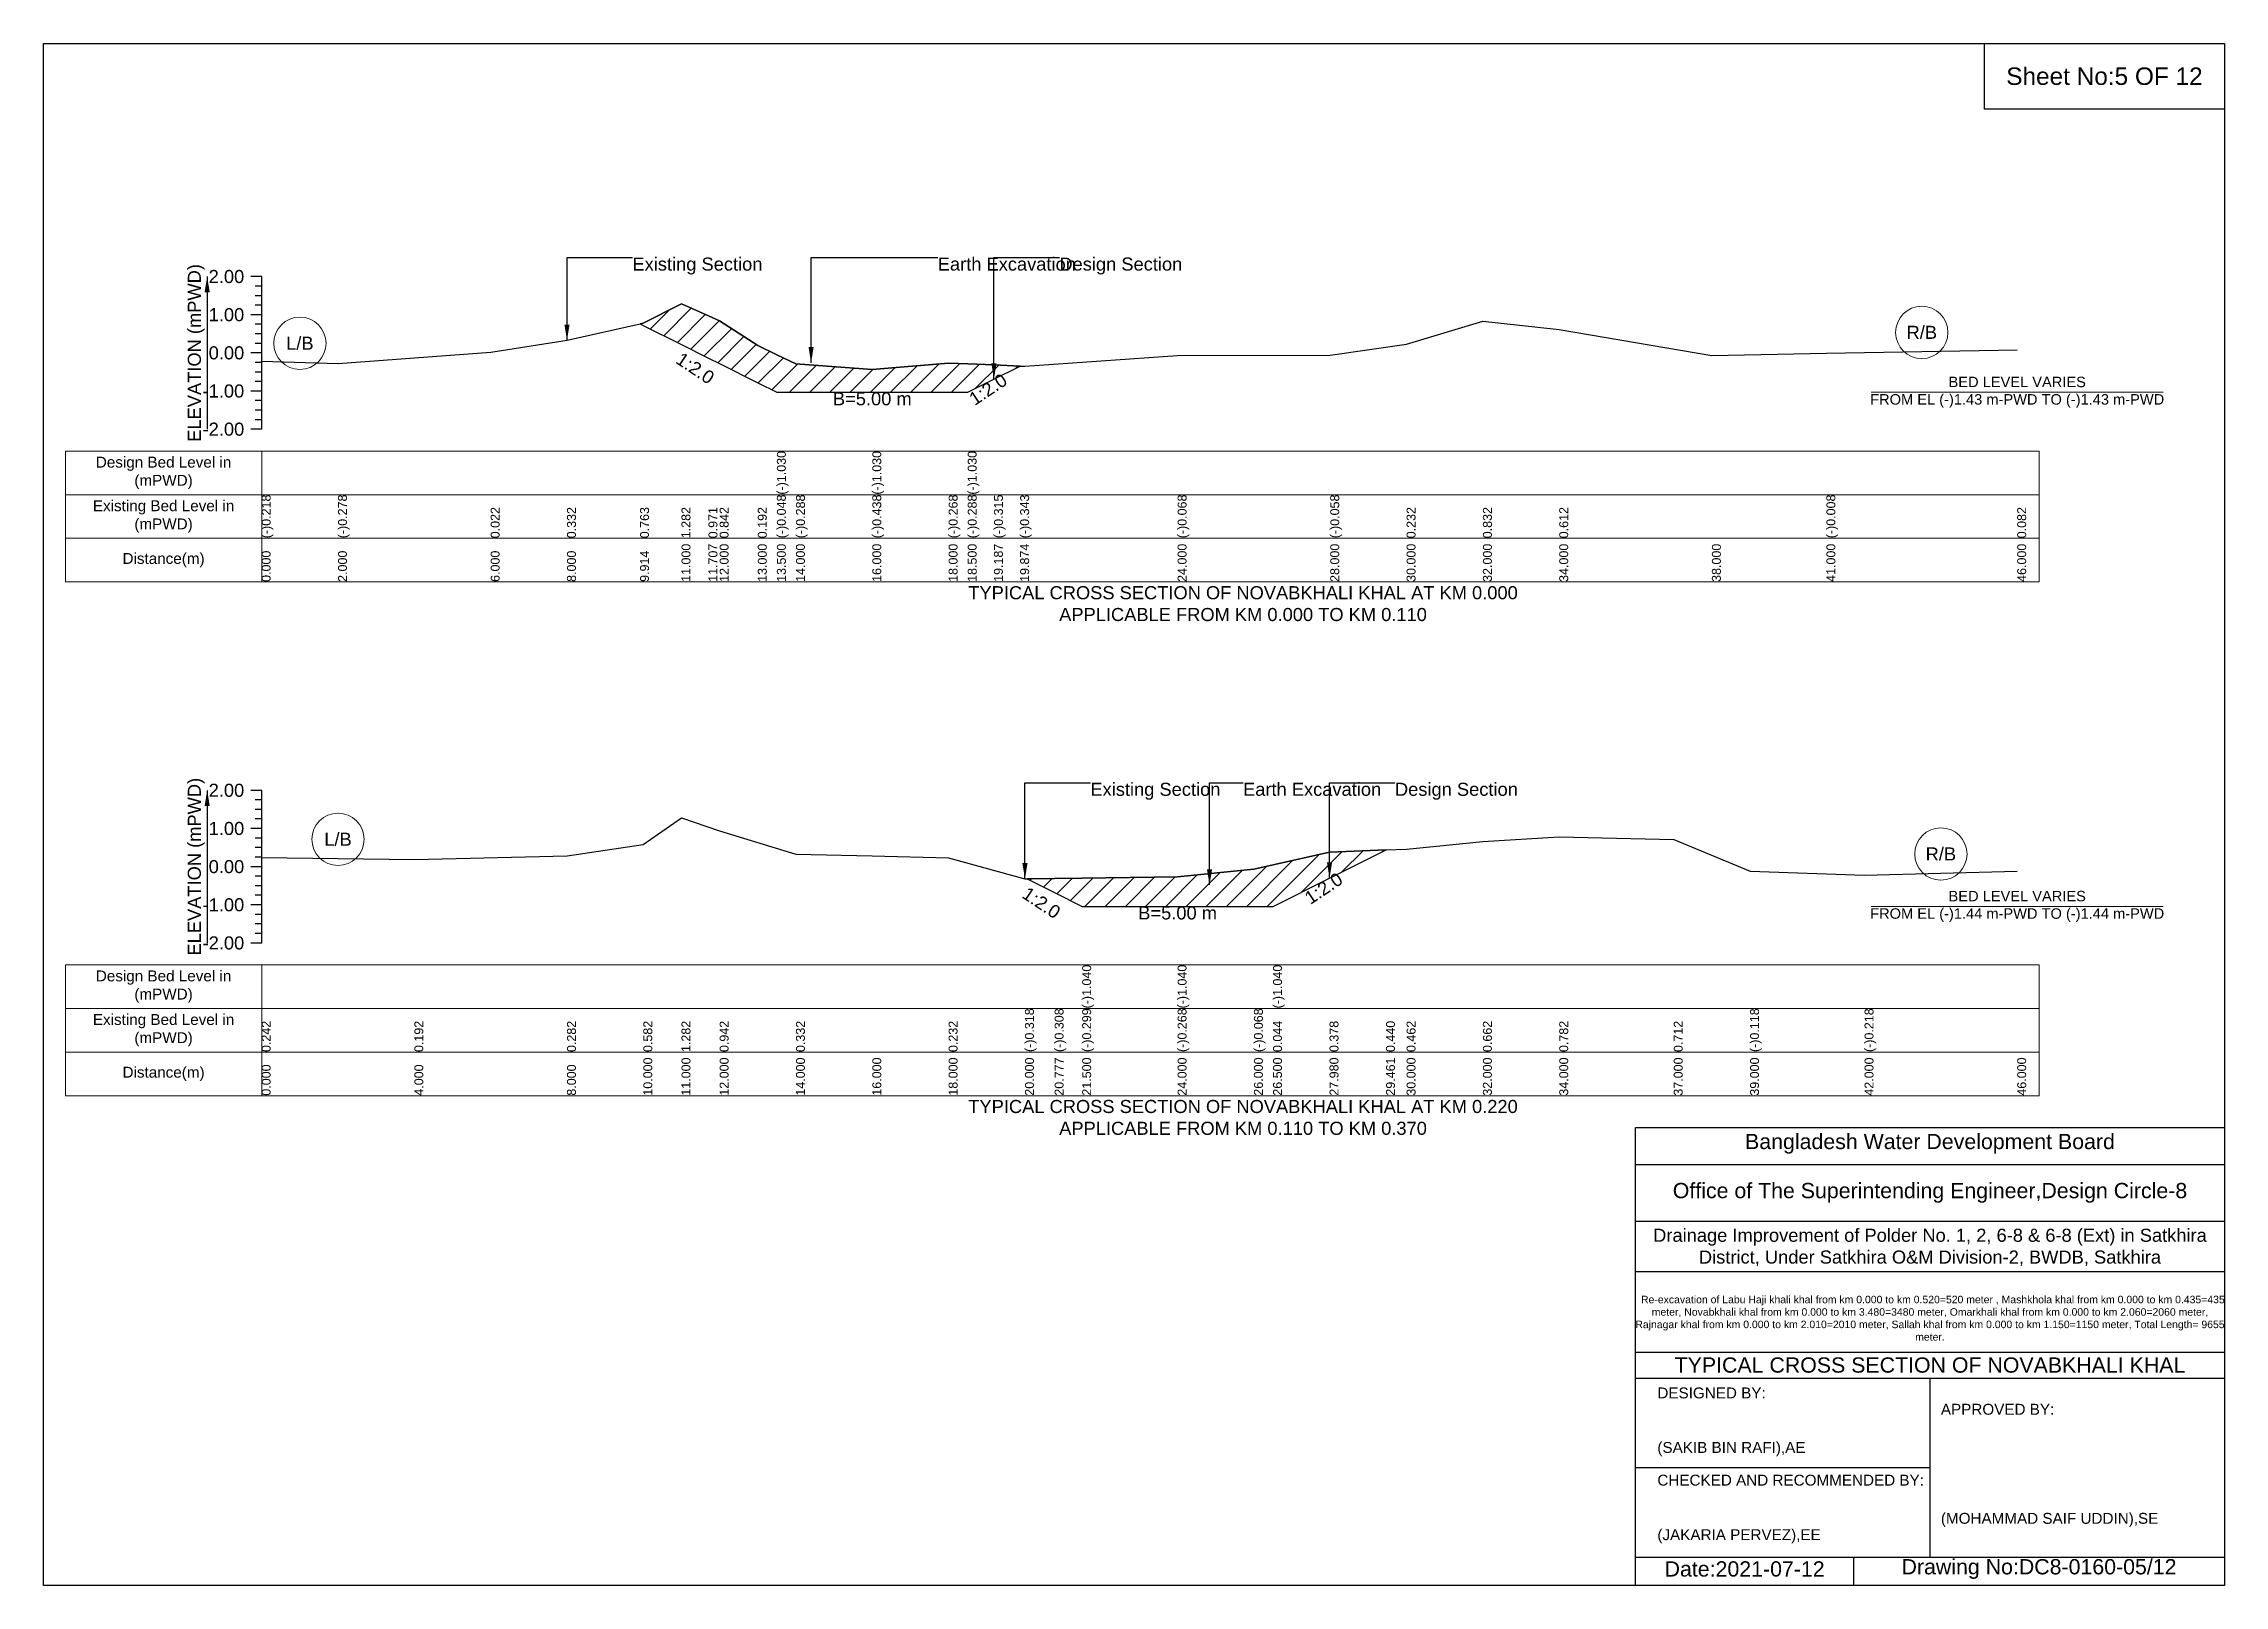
# Model space of a CAD drawing. Header units: inches. Extents: x 91000 to 648000, y -5656 to 141.
# Drawn here: x 290000 to 298000, y -5656 to 0 of the extents above; entities that cross this region are included whole.
import ezdxf

# ---------------------------------------------------------------- set-up
doc = ezdxf.new("R2010")
doc.units = ezdxf.units.IN
doc.header["$LTSCALE"] = 7
doc.header["$MEASUREMENT"] = 0
for name, color, linetype, lineweight in [('Cross section Data Border', 7, 'Continuous', 9), ('Cross Section Labels', 7, 'Continuous', 9), ('Existing_Bed_Level for Xsection', 7, 'Continuous', 25)]:
    doc.layers.add(name, color=color, linetype=linetype, lineweight=lineweight)
doc.styles.get("Standard").update_dxf_attribs({"font": 'arial.ttf'})
doc.dimstyles.get("Standard").update_dxf_attribs({"dimtxt": 0.18, "dimasz": 0.18, "dimexe": 0.18, "dimexo": 0.0625, "dimgap": 0.09, "dimtad": 0, "dimtih": 1, "dimtoh": 1, "dimdec": 4, "dimzin": 0, "dimdsep": 46, "dimtxsty": 'Standard', "dimcen": 0.09, "dimadec": 0, "dimazin": 0, "dimtfac": 1, "dimtdec": 4, "dimtofl": 0, "dimtmove": 0, "dimatfit": 3, "dimfxl": 1, "dimtolj": 1, "dimtzin": 0, "dimarcsym": 0})

msp = doc.modelspace()

# ---------------------------------------------------------------- texts
at = {"attachment_point": 5}
for s, insert, char_height in [('Sheet No:5 OF 12', (297560, -120), 64), ('Bangladesh Water Development Board', (296920, -4036), 56), ('Office of The Superintending Engineer,Design Circle-8', (296920, -4216), 56)]:
    msp.add_mtext(s, dxfattribs=dict(at, insert=insert, char_height=char_height))
for s, insert, char_height, width, attachment_point in [('Drainage Improvement of Polder No. 1, 2, 6-8 & 6-8 (Ext) in Satkhira District, Under Satkhira O&M Division-2, BWDB, Satkhira', (296920, -4416), 48, 2240, 5), ('  Re-excavation of Labu Haji khali khal from km 0.000 to km 0.520=520 meter , Mashkhola khal from km 0.000 to km 0.435=435 meter, Novabkhali khal from km 0.000 to km 3.480=3480 meter, Omarkhali khal from km 0.000 to km 2.060=2060 meter, Rajnagar khal from km 0.000 to km 2.010=2010 meter, Sallah khal from km 0.000 to km 1.150=1150 meter, Total Length= 9655 meter. ', (296920, -4676), 27.4148, 2160, 5), ('TYPICAL CROSS SECTION OF NOVABKHALI KHAL', (296920, -4848), 56, 2240, 5), ('DESIGNED BY:^J^J^J(SAKIB BIN RAFI),AE', (295920, -5056), 40, 1120, 4), ('APPROVED BY:^J^J^J^J^J^J(MOHAMMAD SAIF UDDIN),SE', (296960, -5216), 40, 1120, 4), ('CHECKED AND RECOMMENDED BY:^J^J^J(JAKARIA PERVEZ),EE', (295920, -5376), 40, 1120, 4), ('Date:2021-07-12', (296240, -5596), 56, 1120, 5), ('Drawing No:DC8-0160-05/12', (297320, -5596), 56, 1760, 5)]:
    msp.add_mtext(s, dxfattribs=dict(insert=insert, char_height=char_height, width=width, attachment_point=attachment_point))
at = {"layer": 'Cross section Data Border', "char_height": 40, "width": 640, "attachment_point": 5}
for s, insert in [('Design Bed Level in (mPWD)', (290440, -1574.7)), ('Existing Bed Level in (mPWD)', (290440, -1734.7)), ('Distance(m)', (290440, -1894.7)), ('Design Bed Level in (mPWD)', (290440, -3459.5)), ('Existing Bed Level in (mPWD)', (290440, -3619.5)), ('Distance(m)', (290440, -3779.5))]:
    msp.add_mtext(s, dxfattribs=dict(at, insert=insert))
at = {"layer": 'Cross Section Labels'}
for s, insert, char_height, attachment_point in [('Existing Section', (292160, -784.7), 48, 1), ('Earth Excavation', (293280, -784.7), 48, 1), ('Design Section', (293726.2, -784.7), 48, 1), ('R/B', (296890, -1059.5), 48, 5), ('L/B', (290940, -1099.4), 48, 5), ('B=5.00 m', (293040, -1278.9), 48, 2), ('BED LEVEL VARIES ^JFROM EL (-)1.43 m-PWD TO (-)1.43 m-PWD', (297240, -1278.9), 38.4, 5), ('TYPICAL CROSS SECTION OF NOVABKHALI KHAL AT KM 0.000^JAPPLICABLE FROM KM 0.000 TO KM 0.110', (294400, -2054.7), 48, 5), ('Existing Section', (293840, -2711.5), 48, 1), ('Earth Excavation', (294400, -2711.5), 48, 1), ('Design Section', (294957.3, -2711.5), 48, 1), ('L/B', (291080, -2919.1), 48, 5), ('R/B', (296960, -2973), 48, 5), ('BED LEVEL VARIES ^JFROM EL (-)1.44 m-PWD TO (-)1.44 m-PWD', (297240, -3165.1), 38.4, 5), ('B=5.00 m', (294160, -3165.1), 48, 2), ('TYPICAL CROSS SECTION OF NOVABKHALI KHAL AT KM 0.220^JAPPLICABLE FROM KM 0.110 TO KM 0.370', (294400, -3939.5), 48, 5)]:
    msp.add_mtext(s, dxfattribs=dict(at, insert=insert, char_height=char_height, attachment_point=attachment_point))
at = {"layer": 'Cross Section Labels', "char_height": 48, "attachment_point": 2}
for insert, rotation in [((292404, -1170.9), 326.30993), ((293451.2, -1248.3), 33.69007), ((293673.8, -3132), 326.30993), ((294682.3, -3078.9), 33.69007)]:
    msp.add_mtext('1:2.0', dxfattribs=dict(at, insert=insert, rotation=rotation))
at = {"layer": 'Existing_Bed_Level for Xsection', "rotation": 90}
for s, insert, char_height, attachment_point in [('ELEVATION (mPWD)', (290560, -1134.7), 48, 5), ('(-)1.030', (292690, -1654.7), 32.8, 1), ('(-)1.030', (293040, -1654.7), 32.8, 1), ('(-)1.030', (293390, -1654.7), 32.8, 1), ('(-)0.218', (290800, -1814.7), 32.8, 1), ('(-)0.278', (291080, -1814.7), 32.8, 1), ('(-)0.048', (292690, -1814.7), 32.8, 1), ('(-)0.288', (292760, -1814.7), 32.8, 1), ('(-)0.438', (293040, -1814.7), 32.8, 1), ('(-)0.268', (293320, -1814.7), 32.8, 1), ('(-)0.288', (293390, -1814.7), 32.8, 1), ('(-)0.315', (293486.2, -1814.7), 32.8, 1), ('(-)0.343', (293582.4, -1814.7), 32.8, 1), ('(-)0.068', (294160, -1814.7), 32.8, 1), ('(-)0.058', (294720, -1814.7), 32.8, 1), ('(-)0.008', (296540, -1814.7), 32.8, 1), ('0.022', (291640, -1814.7), 32.8, 1), ('0.332', (291920, -1814.7), 32.8, 1), ('0.763', (292188, -1814.7), 32.8, 1), ('1.282', (292340, -1814.7), 32.8, 1), ('0.971', (292439, -1814.7), 32.8, 1), ('0.842', (292480, -1814.7), 32.8, 1), ('0.192', (292620, -1814.7), 32.8, 1), ('0.232', (295000, -1814.7), 32.8, 1), ('0.832', (295280, -1814.7), 32.8, 1), ('0.612', (295560, -1814.7), 32.8, 1), ('0.082', (297240, -1814.7), 32.8, 1), ('11.000', (292340, -1974.7), 32.8, 1), ('11.707', (292439, -1974.7), 32.8, 1), ('12.000', (292480, -1974.7), 32.8, 1), ('13.000', (292620, -1974.7), 32.8, 1), ('13.500', (292690, -1974.7), 32.8, 1), ('14.000', (292760, -1974.7), 32.8, 1), ('16.000', (293040, -1974.7), 32.8, 1), ('18.000', (293320, -1974.7), 32.8, 1), ('18.500', (293390, -1974.7), 32.8, 1), ('19.187', (293486.2, -1974.7), 32.8, 1), ('19.874', (293582.4, -1974.7), 32.8, 1), ('24.000', (294160, -1974.7), 32.8, 1), ('28.000', (294720, -1974.7), 32.8, 1), ('30.000', (295000, -1974.7), 32.8, 1), ('32.000', (295280, -1974.7), 32.8, 1), ('34.000', (295560, -1974.7), 32.8, 1), ('38.000', (296120, -1974.7), 32.8, 1), ('41.000', (296540, -1974.7), 32.8, 1), ('46.000', (297240, -1974.7), 32.8, 1), ('0.000', (290800, -1974.7), 32.8, 1), ('2.000', (291080, -1974.7), 32.8, 1), ('6.000', (291640, -1974.7), 32.8, 1), ('8.000', (291920, -1974.7), 32.8, 1), ('9.914', (292188, -1974.7), 32.8, 1), ('ELEVATION (mPWD)', (290560, -3019.5), 48, 5), ('(-)1.040', (293810, -3539.5), 32.8, 1), ('(-)1.040', (294160, -3539.5), 32.8, 1), ('(-)1.040', (294510, -3539.5), 32.8, 1), ('0.242', (290800, -3699.5), 32.8, 1), ('0.192', (291360, -3699.5), 32.8, 1), ('0.282', (291920, -3699.5), 32.8, 1), ('0.582', (292200, -3699.5), 32.8, 1), ('1.282', (292340, -3699.5), 32.8, 1), ('0.942', (292480, -3699.5), 32.8, 1), ('0.332', (292760, -3699.5), 32.8, 1), ('0.232', (293320, -3699.5), 32.8, 1), ('(-)0.318', (293600, -3699.5), 32.8, 1), ('(-)0.308', (293708.8, -3699.5), 32.8, 1), ('(-)0.299', (293810, -3699.5), 32.8, 1), ('(-)0.268', (294160, -3699.5), 32.8, 1), ('(-)0.068', (294440, -3699.5), 32.8, 1), ('0.044', (294510, -3699.5), 32.8, 1), ('0.378', (294717.3, -3699.5), 32.8, 1), ('0.440', (294924.5, -3699.5), 32.8, 1), ('0.462', (295000, -3699.5), 32.8, 1), ('0.662', (295280, -3699.5), 32.8, 1), ('0.782', (295560, -3699.5), 32.8, 1), ('0.712', (295980, -3699.5), 32.8, 1), ('(-)0.118', (296260, -3699.5), 32.8, 1), ('(-)0.218', (296680, -3699.5), 32.8, 1), ('0.000', (290800, -3859.5), 32.8, 1), ('4.000', (291360, -3859.5), 32.8, 1), ('8.000', (291920, -3859.5), 32.8, 1), ('10.000', (292200, -3859.5), 32.8, 1), ('11.000', (292340, -3859.5), 32.8, 1), ('12.000', (292480, -3859.5), 32.8, 1), ('14.000', (292760, -3859.5), 32.8, 1), ('16.000', (293040, -3859.5), 32.8, 1), ('18.000', (293320, -3859.5), 32.8, 1), ('20.000', (293600, -3859.5), 32.8, 1), ('20.777', (293708.8, -3859.5), 32.8, 1), ('21.500', (293810, -3859.5), 32.8, 1), ('24.000', (294160, -3859.5), 32.8, 1), ('26.000', (294440, -3859.5), 32.8, 1), ('26.500', (294510, -3859.5), 32.8, 1), ('27.980', (294717.3, -3859.5), 32.8, 1), ('29.461', (294924.5, -3859.5), 32.8, 1), ('30.000', (295000, -3859.5), 32.8, 1), ('32.000', (295280, -3859.5), 32.8, 1), ('34.000', (295560, -3859.5), 32.8, 1), ('37.000', (295980, -3859.5), 32.8, 1), ('39.000', (296260, -3859.5), 32.8, 1), ('42.000', (296680, -3859.5), 32.8, 1), ('46.000', (297240, -3859.5), 32.8, 1)]:
    msp.add_mtext(s, dxfattribs=dict(at, insert=insert, char_height=char_height, attachment_point=attachment_point))
at = {"layer": 'Existing_Bed_Level for Xsection', "char_height": 48, "attachment_point": 6}
for s, insert in [('2.00', (290736, -854.7)), ('1.00', (290736, -994.7)), ('0.00', (290736, -1134.7)), ('-1.00', (290736, -1274.7)), ('-2.00', (290736, -1414.7)), ('2.00', (290736, -2739.5)), ('1.00', (290736, -2879.5)), ('0.00', (290736, -3019.5)), ('-1.00', (290736, -3159.5)), ('-2.00', (290736, -3299.5))]:
    msp.add_mtext(s, dxfattribs=dict(at, insert=insert))

# ---------------------------------------------------------------- hatches: boundary and pattern name
at = {"layer": 'Existing_Bed_Level for Xsection'}
h = msp.add_hatch(dxfattribs=at)
h.set_pattern_fill('ANSI31', color=256, scale=420, style=0)
h.paths.add_polyline_path([(292188, -1027.9), (292200, -1033.9), (292340, -1103.9), (292439, -1153.4), (292480, -1173.9), (292620, -1243.9), (292690, -1278.9), (292760, -1278.9), (293040, -1278.9), (293320, -1278.9), (293390, -1278.9), (293486.2, -1230.8), (293582.4, -1182.7), (293486.2, -1178.8), (293390, -1175), (293320, -1172.2), (293040, -1196), (292760, -1175), (292690, -1141.4), (292620, -1107.8), (292480, -1016.8), (292439, -998.8), (292340, -955.2), (292200, -1025.2)])
h = msp.add_hatch(dxfattribs=at)
h.set_pattern_fill('ANSI31', color=256, scale=420, style=0)
h.paths.add_polyline_path([(293607.6, -3063.9), (293708.8, -3114.5), (293810, -3165.1), (294160, -3165.1), (294440, -3165.1), (294510, -3165.1), (294717.3, -3061.4), (294720, -3060.1), (294924.5, -2957.8), (294720, -2966), (294717.3, -2966.6), (294510, -3013.2), (294440, -3029), (294160, -3057), (293810, -3061.4), (293708.8, -3062.6)])

# ---------------------------------------------------------------- linework, layer by layer
for points in [[(290000, 0), (298000, 0), (298000, -5656), (290000, -5656)], [(297120, 0), (298000, 0), (298000, -240), (297120, -240)]]:
    msp.add_lwpolyline(points, close=True)
for points in [[(295840, -5656), (295840, -3976), (298000, -3976)], [(295840, -4112), (298000, -4112)], [(295840, -4320), (298000, -4320)], [(295840, -4504), (298000, -4504)], [(295840, -4800), (298000, -4800)], [(295840, -4896), (298000, -4896)], [(296920, -4896), (296920, -5552)], [(295840, -5224), (296920, -5224)], [(295840, -5552), (298000, -5552)], [(296640, -5552), (296640, -5656)]]:
    msp.add_lwpolyline(points)
at = {"layer": 'Cross section Data Border'}
for points in [[(290080, -1494.7), (297320, -1494.7), (297320, -1974.7), (290080, -1974.7)], [(290080, -3379.5), (297320, -3379.5), (297320, -3859.5), (290080, -3859.5)]]:
    msp.add_lwpolyline(points, close=True, dxfattribs=at)
for points in [[(290800, -1494.7), (290800, -1974.7)], [(290080, -1654.7), (297320, -1654.7)], [(290080, -1814.7), (297320, -1814.7)], [(290800, -3379.5), (290800, -3859.5)], [(290080, -3539.5), (297320, -3539.5)], [(290080, -3699.5), (297320, -3699.5)]]:
    msp.add_lwpolyline(points, dxfattribs=at)
at = {"layer": 'Cross Section Labels'}
for points in [[(296704.2, -1278.9), (297775.8, -1278.9)], [(296704.2, -3165.1), (297775.8, -3165.1)]]:
    msp.add_lwpolyline(points, dxfattribs=at)
for centre in [(290940, -1099.4), (296890, -1059.5), (291080, -2919.1), (296960, -2973)]:
    msp.add_circle(centre, 96, dxfattribs=at)
at = {"layer": 'Existing_Bed_Level for Xsection'}
for points in [[(290800, -854.7), (290760, -854.7)], [(290800, -1414.7), (290800, -1274.7), (290800, -1134.7), (290800, -994.7), (290800, -854.7)], [(290800, -889.7), (290776, -889.7)], [(290800, -924.7), (290776, -924.7)], [(290800, -959.7), (290776, -959.7)], [(290800, -1165.2), (291080, -1173.6), (291640, -1131.6), (291920, -1088.2), (292188, -1027.9), (292200, -1025.2), (292340, -955.2), (292439, -998.8), (292480, -1016.8), (292620, -1107.8), (292690, -1141.4), (292690, -1141.4), (292760, -1175), (293040, -1196), (293040, -1196), (293320, -1172.2), (293390, -1175), (293390, -1175), (293486.2, -1178.8), (293582.4, -1182.7), (293600, -1183.4), (294160, -1144.2), (294720, -1142.8), (295000, -1102.2), (295280, -1018.2), (295560, -1049), (296120, -1144.2), (296540, -1135.8), (297240, -1123.2)], [(290800, -994.7), (290760, -994.7)], [(290800, -1029.7), (290776, -1029.7)], [(290800, -1064.7), (290776, -1064.7)], [(290800, -1099.7), (290776, -1099.7)], [(290800, -1134.7), (290760, -1134.7)], [(290800, -1169.7), (290776, -1169.7)], [(290800, -1274.7), (290760, -1274.7)], [(290800, -1204.7), (290776, -1204.7)], [(290800, -1239.7), (290776, -1239.7)], [(290800, -1309.7), (290776, -1309.7)], [(290800, -1344.7), (290776, -1344.7)], [(290800, -1414.7), (290760, -1414.7)], [(290800, -1379.7), (290776, -1379.7)], [(290800, -2739.5), (290760, -2739.5)], [(290800, -2774.5), (290776, -2774.5)], [(290800, -3299.5), (290800, -3159.5), (290800, -3019.5), (290800, -2879.5), (290800, -2739.5)], [(290800, -2879.5), (290760, -2879.5)], [(290800, -2809.5), (290776, -2809.5)], [(290800, -2844.5), (290776, -2844.5)], [(290800, -2985.6), (291360, -2992.6), (291920, -2980), (292200, -2938), (292340, -2840), (292480, -2887.6), (292760, -2973), (293040, -2980), (293320, -2987), (293600, -3064), (293607.6, -3063.9), (293708.8, -3062.6), (293810, -3061.4), (293810, -3061.4), (294160, -3057), (294160, -3057), (294440, -3029), (294510, -3013.2), (294510, -3013.2), (294717.3, -2966.6), (294720, -2966), (294924.5, -2957.8), (295000, -2954.8), (295280, -2926.8), (295560, -2910), (295980, -2919.8), (296260, -3036), (296680, -3050), (297240, -3036)], [(290800, -2914.5), (290776, -2914.5)], [(290800, -2949.5), (290776, -2949.5)], [(290800, -3019.5), (290760, -3019.5)], [(290800, -2984.5), (290776, -2984.5)], [(290800, -3054.5), (290776, -3054.5)], [(290800, -3089.5), (290776, -3089.5)], [(290800, -3159.5), (290760, -3159.5)], [(290800, -3124.5), (290776, -3124.5)], [(290800, -3194.5), (290776, -3194.5)], [(290800, -3229.5), (290776, -3229.5)], [(290800, -3264.5), (290776, -3264.5)], [(290800, -3299.5), (290760, -3299.5)]]:
    msp.add_lwpolyline(points, dxfattribs=at)
for points in [[(292188, -1027.9), (292188, -1027.9), (292200, -1033.9), (292340, -1103.9), (292439, -1153.4), (292480, -1173.9), (292620, -1243.9), (292690, -1278.9), (292690, -1278.9), (292760, -1278.9), (293040, -1278.9), (293040, -1278.9), (293320, -1278.9), (293390, -1278.9), (293390, -1278.9), (293486.2, -1230.8), (293582.4, -1182.7), (293582.4, -1182.7), (293582.4, -1182.7), (293486.2, -1178.8), (293390, -1175), (293390, -1175), (293320, -1172.2), (293040, -1196), (293040, -1196), (292760, -1175), (292690, -1141.4), (292690, -1141.4), (292620, -1107.8), (292480, -1016.8), (292439, -998.8), (292340, -955.2), (292200, -1025.2), (292188, -1027.9)], [(293607.6, -3063.9), (293607.6, -3063.9), (293708.8, -3114.5), (293810, -3165.1), (293810, -3165.1), (294160, -3165.1), (294160, -3165.1), (294440, -3165.1), (294510, -3165.1), (294510, -3165.1), (294717.3, -3061.4), (294720, -3060.1), (294924.5, -2957.8), (294720, -2966), (294717.3, -2966.6), (294510, -3013.2), (294510, -3013.2), (294440, -3029), (294160, -3057), (294160, -3057), (293810, -3061.4), (293810, -3061.4), (293708.8, -3062.6), (293607.6, -3063.9)]]:
    msp.add_lwpolyline(points, close=True, dxfattribs=at)

msp.set_redraw_order([(e.dxf.handle, doc.entitydb.next_handle()) for e in msp.query("TEXT MTEXT ATTDEF DIMENSION ARC_DIMENSION")])  # texts and dimensions are drawn at this point

# ---------------------------------------------------------------- leaders
at = {"layer": 'Cross Section Labels', "annotation_type": 0, "has_hookline": 1, "hookline_direction": 0}
for points, text_width in [([(291920, -1088.2), (291920, -784.7), (292159.9, -784.7)], 467.2), ([(292815.4, -1170.9), (292815.4, -784.7), (293279.9, -784.7)], 497), ([(293486.2, -1230.8), (293486.2, -784.7), (293726.1, -784.7)], 441.2), ([(293600, -3064), (293600, -2711.5), (293839.9, -2711.5)], 467.2), ([(294277.1, -3086.4), (294277.1, -2711.5), (294399.9, -2711.5)], 497), ([(294717.3, -3061.4), (294717.3, -2711.5), (294957.2, -2711.5)], 441.2)]:
    msp.add_leader(points, dimstyle='Standard', override={"dimasz": 57.6}, dxfattribs=dict(at, text_width=text_width))
at = {"layer": 'Existing_Bed_Level for Xsection'}
for points in [[(290600, -854.7), (290600, -1414.7)], [(290600, -2739.5), (290600, -3299.5)]]:
    msp.add_leader(points, dimstyle='Standard', override={"dimasz": 57.6}, dxfattribs=at)

doc.saveas('drawing.dxf')
